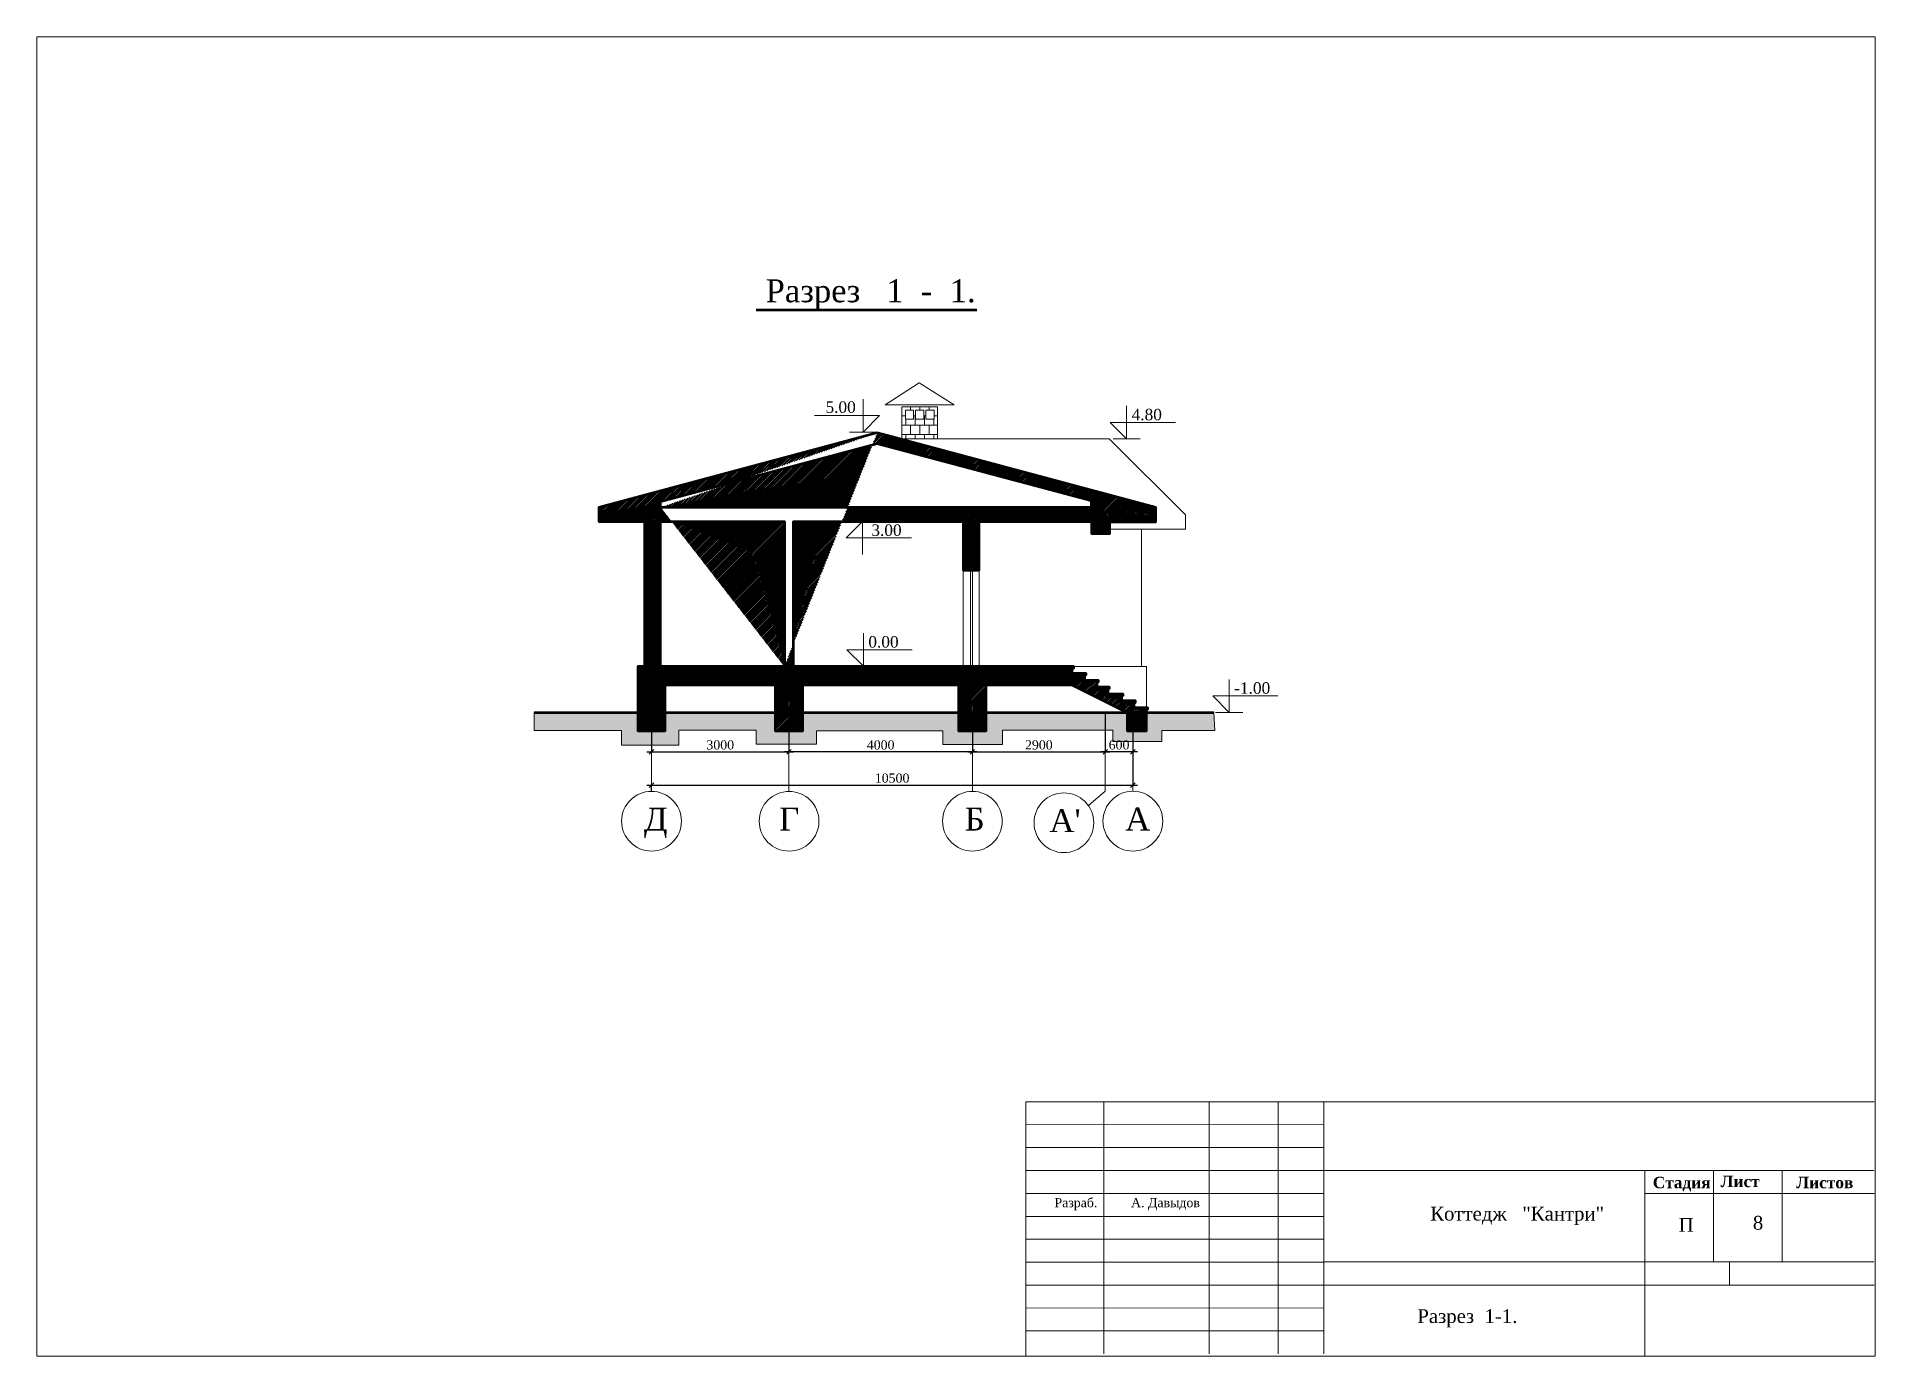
# Model space of a CAD drawing. Extents: x 1526320 to 3332998, y -546296 to 333165.
# Drawn here: x 1797143 to 1837246, y -394554 to -365769 of the extents above; entities that cross this region are included whole.
import ezdxf

# ---------------------------------------------------------------- set-up
doc = ezdxf.new("R2010")
doc.units = 0
doc.header["$LTSCALE"] = 500
doc.header["$MEASUREMENT"] = 0
doc.layers.get('0').update_dxf_attribs({"linetype": 'CONTINUOUS', "lineweight": 0})
doc.layers.add('Для печати', color=250, linetype='CONTINUOUS', lineweight=0)
doc.styles.add('NAKLON', font='TIMESBD.TTF', dxfattribs={"height": 500})
doc.styles.get("Standard").update_dxf_attribs({"font": 'TIMES.TTF', "height": 150})
doc.dimstyles.new('ISO-25', dxfattribs={"dimtxt": 300, "dimasz": 100, "dimexe": 0, "dimexo": 0, "dimgap": 50, "dimtad": 1, "dimdec": 0, "dimrnd": 10, "dimtxsty": 'Standard', "dimblk": 'OBLIQUE', "dimcen": 100, "dimdle": 100, "dimadec": 0, "dimazin": 0, "dimtfac": 1, "dimtdec": 0, "dimtmove": 0, "dimatfit": 3, "dimldrblk": 'OBLIQUE', "dimfxl": 0, "dimarcsym": 0})
pattern_1 = [(45, (-258.45, -165746.52), (-17.67766953, 17.67766953), [])]

msp = doc.modelspace()

# ---------------------------------------------------------------- texts
at = {"layer": 'Для печати', "color": 250, "linetype": 'Continuous', "lineweight": 15, "ltscale": 0.13}
msp.add_text('Разрез   1  -  1.', height=500, dxfattribs=at).set_placement((1813041.6, -371561.5))
at = {"layer": 'Для печати', "color": 250, "linetype": 'Continuous', "lineweight": 15}
for s, height, p in [('5.00', 250, (1814347.2, -373973.1)), ('4.80', 250, (1821025.1, -374136.3)), ('3.00', 250, (1815347.8, -376658.4)), ('0.00', 250, (1815282, -379094.7)), ('-1.00', 250, (1823262.1, -380101.2)), ('Разраб.', 200, (1819342, -391303.8)), ('А. Давыдов', 200, (1821012.4, -391303.8)), ('П', 300, (1832958.8, -391837.2)), ('8', 300, (1834576.4, -391792.9)), ('Разрез  1-1.', 300, (1827257, -393828.5))]:
    msp.add_text(s, height=height, dxfattribs=at).set_placement(p)
at = {"layer": 'Для печати', "color": 250, "linetype": 'Continuous', "lineweight": 5}
for s, p in [('Д', (1810385.9, -383086.5)), ('Г', (1813338.8, -383086.5)), ('Б', (1817385.7, -383086.5)), ("А'", (1819233.4, -383120.4)), ('А', (1820885.9, -383085.5))]:
    msp.add_text(s, height=500, dxfattribs=at).set_placement(p)
at = {"layer": 'Для печати', "color": 250, "linetype": 'Continuous', "lineweight": 15, "ltscale": 0.13, "style": 'NAKLON'}
for s, p in [('Стадия', (1832394.3, -390889.2)), ('Лист', (1833873.8, -390865)), ('Листов', (1835523.1, -390889.2))]:
    msp.add_text(s, height=250, dxfattribs=at).set_placement(p)
at = {"layer": 'Для печати', "color": 250, "linetype": 'Continuous', "lineweight": 9}
msp.add_text('Коттедж   "Кантри"', height=300, dxfattribs=at).set_placement((1827538.3, -391593.7))

# ---------------------------------------------------------------- blocks, each defined once
blk = doc.blocks.new('_Oblique')
at = {"color": 0, "linetype": 'ByBlock', "lineweight": -2}
blk.add_line((-0.5, -0.5), (0.5, 0.5), dxfattribs=at)
blk = doc.blocks.new('*D191')
at = {"layer": 'Для печати', "color": 0, "linetype": 'Continuous', "lineweight": -2, "ltscale": 0.13}
for p, q in [((1820451, -380547), (1820451, -381371)), ((1821051, -380547), (1821051, -381371)), ((1821151, -381371), (1820351, -381371))]:
    blk.add_line(p, q, dxfattribs=at)
at = {"layer": 'Для печати', "color": 0, "linetype": 'Continuous', "lineweight": -2, "ltscale": 0.13, "xscale": 100, "yscale": 100, "zscale": 100, "rotation": 180}
blk.add_blockref('_Oblique', (1820451, -381371), dxfattribs=at)
at = {"layer": 'Для печати', "color": 0, "linetype": 'Continuous', "lineweight": -2, "ltscale": 0.13, "xscale": 100, "yscale": 100, "zscale": 100}
blk.add_blockref('_Oblique', (1821051, -381371), dxfattribs=at)
at = {"layer": 'Для печати', "color": 0, "linetype": 'Continuous', "lineweight": 5, "ltscale": 0.13, "insert": (1820751, -381219), "char_height": 200, "attachment_point": 5}
blk.add_mtext('600', dxfattribs=at)
blk = doc.blocks.new('*D192')
at = {"layer": 'Для печати', "color": 0, "linetype": 'Continuous', "lineweight": -2, "ltscale": 0.13}
for p, q in [((1810552, -380532), (1810552, -381371)), ((1813551, -380521), (1813551, -381371)), ((1810452, -381371), (1813651, -381371))]:
    blk.add_line(p, q, dxfattribs=at)
at = {"layer": 'Для печати', "color": 0, "linetype": 'Continuous', "lineweight": -2, "ltscale": 0.13, "xscale": 100, "yscale": 100, "zscale": 100, "rotation": 180}
blk.add_blockref('_Oblique', (1810552, -381371), dxfattribs=at)
at = {"layer": 'Для печати', "color": 0, "linetype": 'Continuous', "lineweight": -2, "ltscale": 0.13, "xscale": 100, "yscale": 100, "zscale": 100}
blk.add_blockref('_Oblique', (1813551, -381371), dxfattribs=at)
at = {"layer": 'Для печати', "color": 0, "linetype": 'Continuous', "lineweight": 5, "ltscale": 0.13, "insert": (1812052, -381219), "char_height": 200, "attachment_point": 5}
blk.add_mtext('3000', dxfattribs=at)
blk = doc.blocks.new('*D193')
at = {"layer": 'Для печати', "color": 0, "linetype": 'Continuous', "lineweight": -2, "ltscale": 0.13}
for p, q in [((1821051, -380547), (1821051, -382095)), ((1810452, -382095), (1821151, -382095)), ((1810552, -382230), (1810552, -382095))]:
    blk.add_line(p, q, dxfattribs=at)
at = {"layer": 'Для печати', "color": 0, "linetype": 'Continuous', "lineweight": -2, "ltscale": 0.13, "xscale": 100, "yscale": 100, "zscale": 100, "rotation": 180}
blk.add_blockref('_Oblique', (1810552, -382095), dxfattribs=at)
at = {"layer": 'Для печати', "color": 0, "linetype": 'Continuous', "lineweight": -2, "ltscale": 0.13, "xscale": 100, "yscale": 100, "zscale": 100}
blk.add_blockref('_Oblique', (1821051, -382095), dxfattribs=at)
at = {"layer": 'Для печати', "color": 0, "linetype": 'Continuous', "lineweight": 5, "ltscale": 0.13, "insert": (1815801, -381943), "char_height": 200, "attachment_point": 5}
blk.add_mtext('10500', dxfattribs=at)
blk = doc.blocks.new('*D194')
at = {"layer": 'Для печати', "color": 0, "linetype": 'Continuous', "lineweight": -2, "ltscale": 0.13}
for p, q in [((1813551, -380521), (1813551, -381371)), ((1817551, -380536), (1817551, -381371)), ((1817651, -381371), (1813451, -381371))]:
    blk.add_line(p, q, dxfattribs=at)
at = {"layer": 'Для печати', "color": 0, "linetype": 'Continuous', "lineweight": -2, "ltscale": 0.13, "xscale": 100, "yscale": 100, "zscale": 100, "rotation": 180}
blk.add_blockref('_Oblique', (1813551, -381371), dxfattribs=at)
at = {"layer": 'Для печати', "color": 0, "linetype": 'Continuous', "lineweight": -2, "ltscale": 0.13, "xscale": 100, "yscale": 100, "zscale": 100}
blk.add_blockref('_Oblique', (1817551, -381371), dxfattribs=at)
at = {"layer": 'Для печати', "color": 0, "linetype": 'Continuous', "lineweight": 5, "ltscale": 0.13, "insert": (1815551, -381219), "char_height": 200, "attachment_point": 5}
blk.add_mtext('4000', dxfattribs=at)
blk = doc.blocks.new('*D195')
at = {"layer": 'Для печати', "color": 0, "linetype": 'Continuous', "lineweight": -2, "ltscale": 0.13}
for p, q in [((1817551, -380536), (1817551, -381371)), ((1820451, -380547), (1820451, -381371)), ((1817451, -381371), (1820551, -381371))]:
    blk.add_line(p, q, dxfattribs=at)
at = {"layer": 'Для печати', "color": 0, "linetype": 'Continuous', "lineweight": -2, "ltscale": 0.13, "xscale": 100, "yscale": 100, "zscale": 100, "rotation": 180}
blk.add_blockref('_Oblique', (1817551, -381371), dxfattribs=at)
at = {"layer": 'Для печати', "color": 0, "linetype": 'Continuous', "lineweight": -2, "ltscale": 0.13, "xscale": 100, "yscale": 100, "zscale": 100}
blk.add_blockref('_Oblique', (1820451, -381371), dxfattribs=at)
at = {"layer": 'Для печати', "color": 0, "linetype": 'Continuous', "lineweight": 5, "ltscale": 0.13, "insert": (1819001, -381219), "char_height": 200, "attachment_point": 5}
blk.add_mtext('2900', dxfattribs=at)

# ---------------------------------------------------------------- dimensions: what is measured, and where the dimension line sits
at = {"layer": 'Для печати', "color": 250, "linetype": 'Continuous', "lineweight": 5}
for base, p1, p2, picture, middle in [((1813551.5, -381370.9), (1810551.7, -380531.8), (1813551.5, -380520.8), '*D192', (1812051.6, -381219.1)), ((1821051.2041, -382094.5313), (1810551.6526, -382229.7062), (1821051.2041, -380546.7849), '*D193', (1815801.4283, -381942.801))]:
    dim = msp.add_linear_dim(base=base, p1=p1, p2=p2, dimstyle='ISO-25', dxfattribs=at)
    dim.commit()
    dim.dimension.update_dxf_attribs({"geometry": picture, "text_midpoint": middle})
dim = msp.add_linear_dim(base=(1813551.5, -381370.9), p1=(1817551.1, -380535.6), p2=(1813551.5, -380520.9), angle=180, dimstyle='ISO-25', dxfattribs=at)
dim.commit()
dim.dimension.update_dxf_attribs({"geometry": '*D194', "text_midpoint": (1815551.3, -381219.1)})
at = {"layer": 'Для печати', "color": 250, "linetype": 'Continuous', "lineweight": 5, "ltscale": 0.13}
dim = msp.add_linear_dim(base=(1820450.8, -381370.9), p1=(1817551.1, -380535.6), p2=(1820450.8, -380546.8), dimstyle='ISO-25', dxfattribs=at)
dim.commit()
dim.dimension.update_dxf_attribs({"geometry": '*D195', "text_midpoint": (1819001, -381218.8)})
dim = msp.add_linear_dim(base=(1820450.8, -381370.9), p1=(1821051.2, -380546.8), p2=(1820450.8, -380546.8), angle=180, dimstyle='ISO-25', dxfattribs=at)
dim.commit()
dim.dimension.update_dxf_attribs({"geometry": '*D191', "text_midpoint": (1820751, -381219.1)})

# ---------------------------------------------------------------- hatches: boundary and pattern name
at = {"layer": 'Для печати', "linetype": 'Continuous', "lineweight": 0, "ltscale": 1.3}
h = msp.add_hatch(dxfattribs=at)
h.set_pattern_fill('AR-B88', color=250, style=0)
h.set_pattern_definition([(7e-15, (1262382.75, -75943.3), (0, 203.2), []), (90, (1262382.75, -75943.3), (-101.6, 203.2), [203.2, -203.2])])
h.paths.add_polyline_path([(1816313.1, -373913.1), (1816489.2, -373913.1), (1816489.2, -374108.5), (1816313.1, -374108.5)], flags=16)
h.paths.add_polyline_path([(1816716.1, -373913.1), (1816540, -373913.1), (1816540, -374108.5), (1816716.1, -374108.5)], flags=16)
h.paths.add_polyline_path([(1816090.1, -373913.1), (1816266.2, -373913.1), (1816266.2, -374108.5), (1816090.1, -374108.5)], flags=16)
h.paths.add_polyline_path([(1816015.8, -373842.7), (1816790.4, -373842.7), (1816790.4, -374541.9), (1816015.8, -374541.8)])
at = {"layer": 'Для печати', "linetype": 'Continuous', "lineweight": 0, "ltscale": 0.13}
h = msp.add_hatch(dxfattribs=at)
h.set_pattern_fill('ANSI31', color=250, scale=200, style=0)
h.set_pattern_definition(pattern_1)
edge = h.paths.add_edge_path()
edge.add_line((1810751.7, -376037.1), (1810751.7, -375905))
edge.add_line((1810751.7, -375905), (1815476.4, -374639.3))
edge.add_line((1815476.4, -374639.3), (1820141.9, -375888.6))
edge.add_line((1820141.9, -375888.6), (1820141.9, -376037.1))
edge.add_line((1820141.9, -376037.1), (1810751.6, -376037.1))
edge.add_line((1815476.4, -374409.5), (1809401.4, -376037.1))
edge.add_line((1809401.4, -376037.1), (1809401.4, -376347.2))
edge.add_line((1809401.4, -376347.2), (1810401.8, -376347.2))
edge.add_line((1810401.8, -376347.2), (1810401.8, -379508))
edge.add_line((1810401.8, -379508), (1810251.6, -379508))
edge.add_line((1810251.6, -379508), (1810251.6, -380907.5))
edge.add_line((1810251.6, -380907.5), (1810851.6, -380907.5))
edge.add_line((1810851.6, -380907.5), (1810851.6, -379908.5))
edge.add_line((1810851.6, -379908.5), (1813251.7, -379908.5))
edge.add_line((1813251.7, -379908.5), (1813251.7, -380908.4))
edge.add_line((1813251.7, -380908.4), (1813851, -380908.4))
edge.add_line((1813851, -380908.4), (1813851, -379909))
edge.add_line((1813851, -379909), (1817251, -379909))
edge.add_line((1817251, -379909), (1817251, -380907.6))
edge.add_line((1817251, -380907.6), (1817850.7, -380907.6))
edge.add_line((1817850.7, -380907.6), (1817850.7, -379908.4))
edge.add_line((1817850.7, -379908.4), (1819722.4, -379908.4))
edge.add_line((1819722.4, -379908.4), (1820929.3, -380508.5))
edge.add_line((1820929.3, -380508.5), (1821351.1, -380508.5))
edge.add_line((1821351.1, -380508.5), (1821351.1, -380440.7))
edge.add_line((1821351.1, -380440.7), (1821381.2, -380440.7))
edge.add_line((1821381.2, -380440.7), (1821381.2, -380410.8))
edge.add_line((1821381.2, -380410.8), (1821081.1, -380410.8))
edge.add_line((1821081.1, -380410.8), (1821080.2, -380289.1))
edge.add_line((1821080.2, -380289.1), (1821111.3, -380289.1))
edge.add_line((1821111.3, -380289.1), (1821111.3, -380259.1))
edge.add_line((1821111.3, -380259.1), (1820811, -380259.1))
edge.add_line((1820811, -380259.1), (1820811, -380137.5))
edge.add_line((1820811, -380137.5), (1820841.4, -380137.5))
edge.add_line((1820841.4, -380137.5), (1820841.4, -380107.3))
edge.add_line((1820841.4, -380107.3), (1820511, -380107.3))
edge.add_line((1820511, -380107.3), (1820511.6, -379987.6))
edge.add_line((1820511.6, -379987.6), (1820541.1, -379987.6))
edge.add_line((1820541.1, -379987.6), (1820541.1, -379957.5))
edge.add_line((1820541.1, -379957.5), (1820271.3, -379957.5))
edge.add_line((1820271.3, -379957.5), (1820271.3, -379841.7))
edge.add_line((1820271.3, -379841.7), (1820301.1, -379841.7))
edge.add_line((1820301.1, -379841.7), (1820301.1, -379811.8))
edge.add_line((1820301.1, -379811.8), (1820001.4, -379811.8))
edge.add_line((1820001.4, -379811.8), (1820001.4, -379691.9))
edge.add_line((1820001.4, -379691.9), (1820031.2, -379691.9))
edge.add_line((1820031.2, -379691.9), (1820031.2, -379661.9))
edge.add_line((1820031.2, -379661.9), (1819731.2, -379661.9))
edge.add_line((1819731.2, -379661.9), (1819731.2, -379540.5))
edge.add_line((1819731.2, -379540.5), (1819761.2, -379540.5))
edge.add_line((1819761.2, -379540.5), (1819761.2, -379507.9))
edge.add_line((1819761.2, -379507.9), (1813651.7, -379507.9))
edge.add_line((1813651.7, -379507.9), (1813651.7, -376347))
edge.add_line((1813651.7, -376347), (1817351.3, -376347))
edge.add_line((1817351.3, -376347), (1817351.3, -377407.8))
edge.add_line((1817351.3, -377407.8), (1817700.6, -377407.8))
edge.add_line((1817700.6, -377407.8), (1817700.6, -376346.4))
edge.add_line((1817700.6, -376346.4), (1820152.7, -376346.4))
edge.add_line((1820152.7, -376346.4), (1820152.4, -376605.8))
edge.add_line((1820152.4, -376605.8), (1820551.8, -376605.8))
edge.add_line((1820551.8, -376605.8), (1820551.8, -376348.4))
edge.add_line((1820551.8, -376348.4), (1821551.9, -376348.4))
edge.add_line((1821551.9, -376348.4), (1821551.9, -376037.2))
edge.add_line((1821551.9, -376037.2), (1815476.5, -374409.6))
edge.add_line((1813451.3, -379508), (1810751.8, -379508))
edge.add_line((1810751.8, -379508), (1810751.8, -376346.6))
edge.add_line((1810751.8, -376346.6), (1813450.9, -376346.6))
edge.add_line((1813450.9, -376346.6), (1813450.9, -379507.8))
h = msp.add_hatch(dxfattribs=at)
h.set_pattern_fill('ANSI38', color=250, scale=600, style=0)
h.set_pattern_definition([(45, (-258.45, -165746.52), (-53.0330086, 53.0330086), []), (135, (-258.45, -165746.52), (-159.0990258, 53.0330086), [187.5, -112.5])])
edge = h.paths.add_edge_path()
edge.add_line((1807992.8, -380508.3), (1807992.8, -380901.6))
edge.add_line((1807992.8, -380901.6), (1809895.7, -380901.6))
edge.add_line((1809895.7, -380901.6), (1809895.7, -381222.7))
edge.add_line((1809895.7, -381222.7), (1811152, -381222.7))
edge.add_line((1811152, -381222.7), (1811152, -380896.6))
edge.add_line((1811152, -380896.6), (1812836.5, -380896.6))
edge.add_line((1812836.5, -380896.6), (1812836.5, -381198.2))
edge.add_line((1812836.5, -381198.2), (1814154.7, -381198.2))
edge.add_line((1814154.7, -381198.2), (1814154.7, -380908.8))
edge.add_line((1814154.7, -380908.8), (1816906.1, -380908.8))
edge.add_line((1816906.1, -380908.8), (1816906.1, -381209.6))
edge.add_line((1816906.1, -381209.6), (1818209.4, -381209.6))
edge.add_line((1818209.4, -381209.6), (1818209.4, -380898.8))
edge.add_line((1818209.4, -380898.8), (1820618.8, -380898.8))
edge.add_line((1820618.8, -380898.8), (1820618.8, -381145.7))
edge.add_line((1820618.8, -381145.7), (1821682.2, -381145.7))
edge.add_line((1821682.2, -381145.7), (1821682.2, -380901))
edge.add_line((1821682.2, -380901), (1822841.2, -380901))
edge.add_line((1822841.2, -380901), (1822819, -380508.3))
edge.add_line((1822819, -380508.3), (1821351.1, -380508.3))
edge.add_line((1821351.1, -380508.3), (1821351.1, -380911.8))
edge.add_line((1821351.1, -380911.8), (1820927.3, -380911.8))
edge.add_line((1820927.3, -380911.8), (1820927.3, -380508))
edge.add_line((1820927.3, -380508), (1817849.6, -380508))
edge.add_line((1817849.6, -380508), (1817849.6, -380907))
edge.add_line((1817849.6, -380907), (1817252.4, -380907))
edge.add_line((1817252.4, -380907), (1817252.4, -380506))
edge.add_line((1817252.4, -380506), (1813850.9, -380508.4))
edge.add_line((1813850.9, -380508.4), (1813850.9, -380908.7))
edge.add_line((1813850.9, -380908.7), (1813252.5, -380908.7))
edge.add_line((1813252.5, -380908.7), (1813252.5, -380508.5))
edge.add_line((1813252.5, -380508.5), (1810851.6, -380508.5))
edge.add_line((1810851.6, -380508.5), (1810851.6, -380907.7))
edge.add_line((1810851.6, -380907.7), (1810251.7, -380907.7))
edge.add_line((1810251.7, -380907.7), (1810251.7, -380508.2))
edge.add_line((1810251.7, -380508.2), (1807992.8, -380508.2))
h = msp.add_hatch(dxfattribs=at)
h.set_pattern_fill('ANSI31', color=250, scale=200, style=0)
h.set_pattern_definition(pattern_1)
h.paths.add_polyline_path([(1821351.4, -380508.2), (1820926.6, -380508.2), (1820926.6, -380912.5), (1821351.4, -380912.5)])

# ---------------------------------------------------------------- linework, layer by layer
at = {"layer": 'Для печати', "color": 250, "linetype": 'Continuous', "lineweight": 50, "ltscale": 0.13}
for p, q in [((1817645.3, -371732.9), (1812835.9, -371732.9)), ((1807992.8, -380508.3), (1810252.3, -380508.3)), ((1810851.3, -380508.3), (1813252.7, -380508.3)), ((1813853.1, -380508.3), (1817251.4, -380508.3)), ((1817847.3, -380508.3), (1820926.5, -380508.3)), ((1821351.3, -380508.3), (1822818.9, -380508.3))]:
    msp.add_line(p, q, dxfattribs=at)
at = {"layer": 'Для печати', "color": 250, "linetype": 'Continuous', "lineweight": 15}
for p, q in [((1815168.1, -374394.8), (1815168.1, -373674.8)), ((1815528.1, -374034.8), (1814105.8, -374034.8)), ((1815168.1, -374394.8), (1815528.1, -374034.8)), ((1820916.6, -374542.9), (1820916.6, -373822.9)), ((1815463.8, -374394.8), (1814872.4, -374394.8)), ((1820916.6, -374542.9), (1820556.6, -374182.9)), ((1820556.6, -374182.9), (1821978.9, -374182.9)), ((1820620.9, -374542.9), (1821212.3, -374542.9)), ((1815158.4, -376341.9), (1814798.4, -376701.8)), ((1815158.4, -376341.9), (1815158.4, -377061.8)), ((1814798.4, -376701.8), (1816220.7, -376701.8)), ((1815173.5, -379501.4), (1815173.5, -378781.4)), ((1815173.5, -379501.4), (1814813.5, -379141.4)), ((1814813.5, -379141.4), (1816235.8, -379141.4)), ((1814877.8, -379501.4), (1815469.2, -379501.4)), ((1822793.7, -380147.9), (1824215.9, -380147.9)), ((1823153.7, -380507.9), (1822793.7, -380147.9)), ((1823153.7, -380507.9), (1823153.7, -379787.9)), ((1822858, -380507.9), (1823449.4, -380507.9)), ((1820419.2, -394502), (1820420.1, -389002)), ((1822719.2, -394502.4), (1822720.1, -389002.4)), ((1824219.2, -394502.7), (1824220.1, -389002.7)), ((1825219.2, -394502.8), (1825220.1, -389002.8)), ((1818720.1, -389501.8), (1825220.1, -389502.8)), ((1818719.9, -390501.8), (1825219.9, -390502.8)), ((1818719.8, -391001.8), (1825219.8, -391002.8)), ((1832221.8, -391004.8), (1837221.8, -391005.6)), ((1818719.6, -392001.8), (1825219.6, -392002.8)), ((1818719.6, -392501.8), (1825219.6, -392502.8)), ((1818719.5, -393001.8), (1837219.5, -393004.8)), ((1818719.4, -393501.8), (1825219.4, -393502.8)), ((1818719.3, -394001.8), (1825219.3, -394002.8))]:
    msp.add_line(p, q, dxfattribs=at)
at = {"layer": 'Для печати', "color": 250, "linetype": 'Continuous', "lineweight": 5}
for p, q in [((1810551.7, -380520.8), (1810551.7, -382229.7)), ((1813551.5, -380520.9), (1813551.5, -382229.8)), ((1817551.1, -380535.6), (1817551.1, -382229.7)), ((1821051.2, -380546.8), (1821051.2, -382228.6))]:
    msp.add_line(p, q, dxfattribs=at)
at = {"layer": 'Для печати', "color": 250, "linetype": 'Continuous', "lineweight": 15, "ltscale": 0.13}
for p, q in [((1818719.6, -394543), (1818719.6, -389005.9)), ((1818719.6, -389005.9), (1837221.6, -389005.9)), ((1825213.7, -389997.2), (1818722.4, -389997.2)), ((1818744.8, -390501.1), (1837215.9, -390501.1)), ((1832222.1, -390500.2), (1832222.1, -394554.2)), ((1833718.7, -390500.2), (1833718.7, -392498.1)), ((1835215.3, -390500.2), (1835215.3, -392498.1)), ((1818732.3, -391504.2), (1825220, -391504.2)), ((1825221.2, -392498.2), (1832214.9, -392498.2)), ((1832214.9, -392498.2), (1837215.6, -392498.2)), ((1834064.1, -392498.1), (1834064.1, -393001.2))]:
    msp.add_line(p, q, dxfattribs=at)
at = {"layer": 'Для печати', "color": 250, "linetype": 'Continuous', "lineweight": 0, "ltscale": 0.13}
for points in [[(1837245.7, -394552.5), (1797143.1, -394552.5), (1797143.1, -365769.3), (1837245.7, -365769.3)], [(1817351.3, -377407.7), (1817701.2, -377407.7), (1817701.2, -379507.7), (1817351.3, -379507.7)]]:
    msp.add_lwpolyline(points, close=True, dxfattribs=at)
at = {"layer": 'Для печати', "color": 250, "linetype": 'Continuous', "lineweight": 0, "ltscale": 1.3}
for points in [[(1817150.9, -373798.3), (1816387.5, -373320.1), (1815652.3, -373797.4)], [(1816015.8, -373842.7), (1816790.4, -373842.7), (1816790.4, -374541.9), (1816015.8, -374541.8)], [(1816090.1, -373913.1), (1816266.2, -373913.1), (1816266.2, -374108.5), (1816090.1, -374108.5)], [(1816313.1, -373913.1), (1816489.2, -373913.1), (1816489.2, -374108.5), (1816313.1, -374108.5)], [(1816716.1, -373913.1), (1816540, -373913.1), (1816540, -374108.5), (1816716.1, -374108.5)]]:
    msp.add_lwpolyline(points, close=True, dxfattribs=at)
at = {"layer": 'Для печати', "color": 250, "linetype": 'Continuous', "lineweight": 50, "ltscale": 0.13}
for points in [[(1815476.4, -374409.5), (1809401.4, -376037.1), (1809401.4, -376347.2), (1810401.8, -376347.2), (1810401.8, -379508), (1810251.6, -379508), (1810251.6, -380907.5), (1810851.6, -380907.5), (1810851.6, -379908.5), (1813251.7, -379908.5), (1813251.7, -380908.4), (1813851, -380908.4), (1813851, -379909), (1817251, -379909), (1817251, -380907.6), (1817850.7, -380907.6), (1817850.7, -379908.4), (1819722.4, -379908.4), (1820929.3, -380508.5), (1821351.1, -380508.5), (1821351.1, -380440.7), (1821381.2, -380440.7), (1821381.2, -380410.8), (1821081.1, -380410.8), (1821080.2, -380289.1), (1821111.3, -380289.1), (1821111.3, -380259.1), (1820811, -380259.1), (1820811, -380137.5), (1820841.4, -380137.5), (1820841.4, -380107.3), (1820511, -380107.3), (1820511.6, -379987.6), (1820541.1, -379987.6), (1820541.1, -379957.5), (1820271.3, -379957.5), (1820271.3, -379841.7), (1820301.1, -379841.7), (1820301.1, -379811.8), (1820001.4, -379811.8), (1820001.4, -379691.9), (1820031.2, -379691.9), (1820031.2, -379661.9), (1819731.2, -379661.9), (1819731.2, -379540.5), (1819761.2, -379540.5), (1819761.2, -379507.9), (1813651.7, -379507.9), (1813651.7, -376347), (1817351.3, -376347), (1817351.3, -377407.8), (1817700.6, -377407.8), (1817700.6, -376346.4), (1820152.7, -376346.4), (1820152.4, -376605.8), (1820551.8, -376605.8), (1820551.8, -376348.4), (1821551.9, -376348.4), (1821551.9, -376037.2), (1815476.5, -374409.6)], [(1810751.7, -376037.1), (1810751.7, -375905), (1815476.4, -374639.3), (1820141.9, -375888.6), (1820141.9, -376037.1), (1810751.6, -376037.1)], [(1813451.3, -379508), (1810751.8, -379508), (1810751.8, -376346.6), (1813450.9, -376346.6), (1813450.9, -379507.8)]]:
    msp.add_lwpolyline(points, dxfattribs=at)
at = {"layer": 'Для печати', "color": 250, "linetype": 'Continuous', "lineweight": 0, "ltscale": 0.13}
for points in [[(1821241.3, -379507.8), (1821241.3, -376508.9), (1820550, -376508.9), (1820550, -376347.6), (1820550, -376508.9), (1822202, -376508.4), (1822202, -376196.6), (1820535.6, -374543.5), (1815978, -374543.5)], [(1819730.8, -379507.6), (1821351, -379507.6), (1821350.7, -380410.6)], [(1807992.8, -380508.3), (1807992.8, -380901.6), (1809895.7, -380901.6), (1809895.7, -381222.7), (1811152, -381222.7), (1811152, -380896.6), (1812836.5, -380896.6), (1812836.5, -381198.2), (1814154.7, -381198.2), (1814154.7, -380908.8), (1816906.1, -380908.8), (1816906.1, -381209.6), (1818209.4, -381209.6), (1818209.4, -380898.8), (1820618.8, -380898.8), (1820618.8, -381145.7), (1821682.2, -381145.7), (1821682.2, -380901), (1822841.2, -380901), (1822819, -380508.3), (1821351.1, -380508.3), (1821351.1, -380911.8), (1820927.3, -380911.8), (1820927.3, -380508), (1817849.6, -380508), (1817849.6, -380907), (1817252.4, -380907), (1817252.4, -380506), (1813850.9, -380508.4), (1813850.9, -380908.7), (1813252.5, -380908.7), (1813252.5, -380508.5), (1810851.6, -380508.5), (1810851.6, -380907.7), (1810251.7, -380907.7), (1810251.7, -380508.2), (1807992.8, -380508.2)]]:
    msp.add_lwpolyline(points, dxfattribs=at)
at = {"layer": 'Для печати', "color": 250, "linetype": 'Continuous', "lineweight": 15, "ltscale": 0.13}
msp.add_lwpolyline([(1817557.1, -377407.8), (1817508.6, -377407.8), (1817508.6, -379508), (1817557.1, -379508)], close=True, dxfattribs=at)
at = {"layer": 'Для печати', "color": 250, "linetype": 'Continuous', "lineweight": 9, "ltscale": 0.13}
msp.add_lwpolyline([(1820450.8, -380546.8), (1820450.8, -382228.7), (1820082.4, -382536.4)], dxfattribs=at)
at = {"layer": 'Для печати', "color": 250, "linetype": 'Continuous', "lineweight": 50, "ltscale": 0.13}
msp.add_lwpolyline([(1821351.4, -380508.2), (1820926.6, -380508.2), (1820926.6, -380912.5), (1821351.4, -380912.5)], close=True, dxfattribs=at)
at = {"layer": 'Для печати', "color": 250, "linetype": 'Continuous', "lineweight": 5}
for centre in [(1810552.4, -382882.3), (1813553.8, -382883.6), (1817552.2, -382882.3), (1819548.5, -382916.2), (1821052.3, -382881.3)]:
    msp.add_circle(centre, 651.5, dxfattribs=at)

msp.set_redraw_order([(e.dxf.handle, doc.entitydb.next_handle()) for e in msp.query("TEXT MTEXT ATTDEF DIMENSION ARC_DIMENSION")])  # texts and dimensions are drawn at this point

doc.saveas('drawing.dxf')
